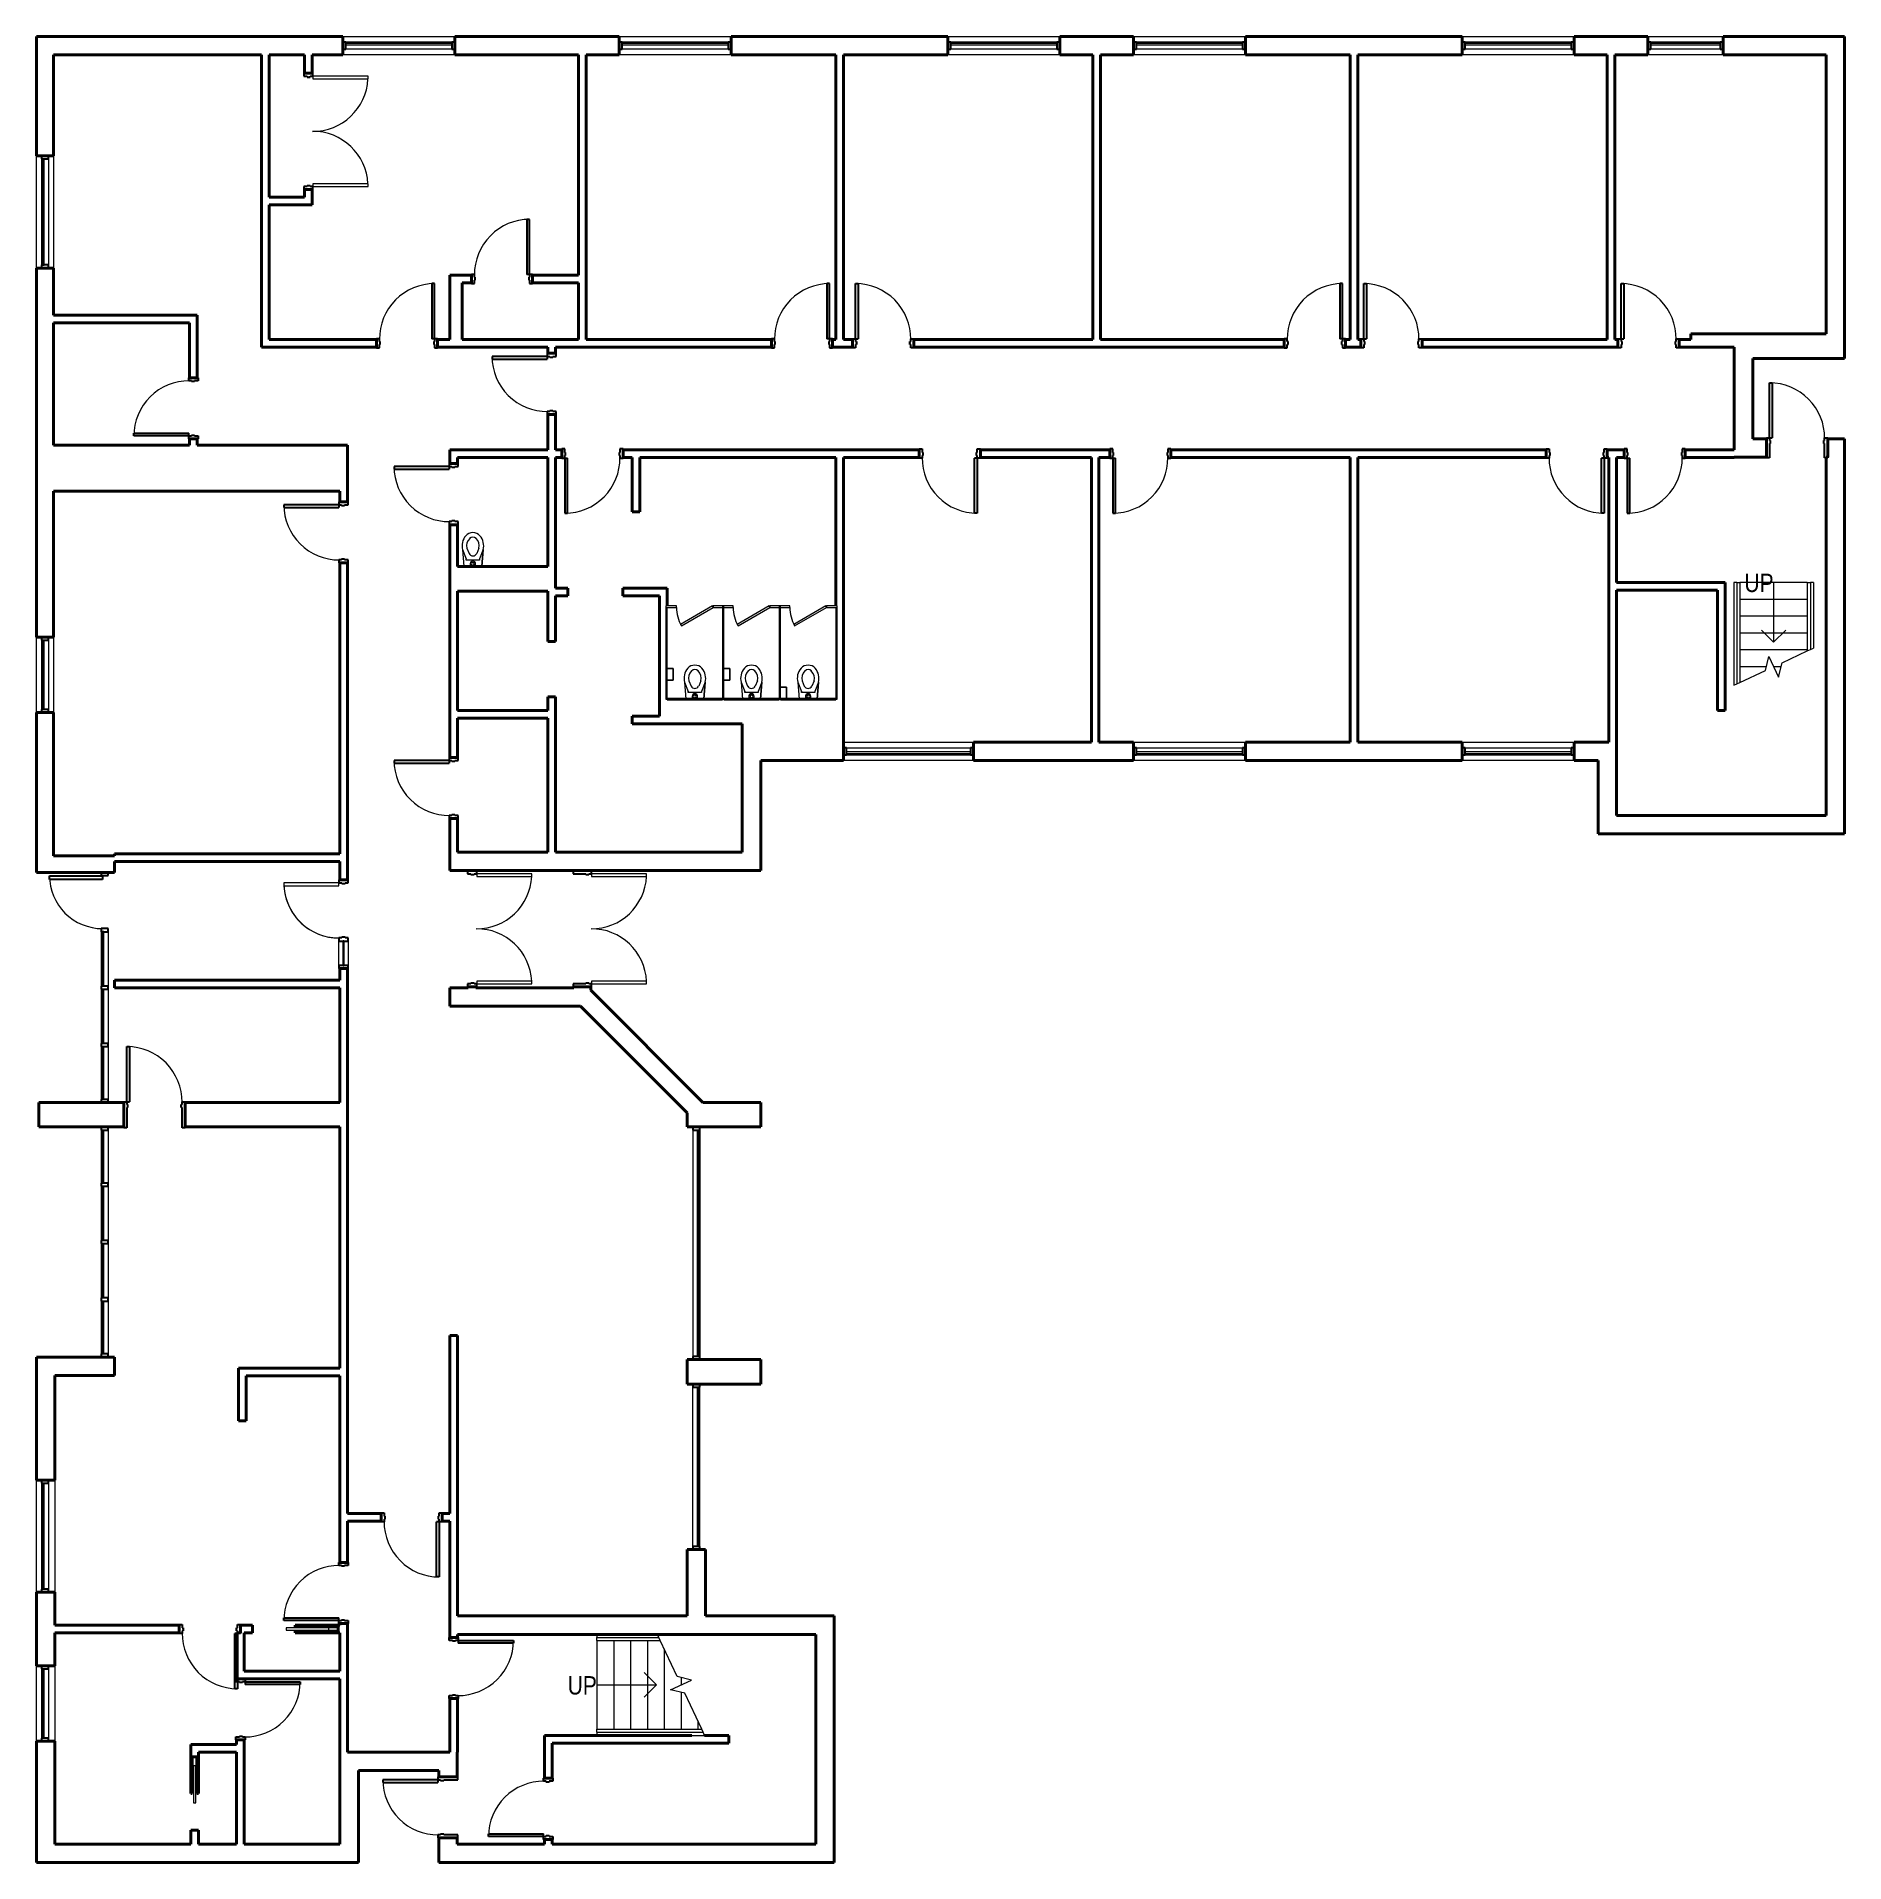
# Model space of a CAD drawing. Header units: inches. Extents: x -1006 to 175, y -1064 to 129.
import ezdxf

# ---------------------------------------------------------------- set-up
doc = ezdxf.new("R2010")
doc.units = ezdxf.units.IN
doc.header["$MEASUREMENT"] = 0
for name, color, linetype, lineweight in [('A-DOOR', 31, 'Continuous', 15), ('A-DOOR-FRAM', 31, 'Continuous', 25), ('A-FLOR-HRAL', 11, 'Continuous', 9), ('A-GLAZ-CURT', 52, 'Continuous', 9), ('A-GLAZ-CWMG', 51, 'Continuous', 9), ('A-WALL', 113, 'Continuous', 15), ('I-WALL', 2, 'Continuous', 15), ('P-SANR-FIXT', 6, 'Continuous', 9), ('Q-SPCQ', 91, 'Continuous', 9), ('S-STRS', 31, 'Continuous', 9), ('S-STRS-ANNO', 31, 'Continuous', 9), ('S-STRS-IDEN', 31, 'Continuous', 9), ('S-STRS-MBND', 31, 'Continuous', 9)]:
    doc.layers.add(name, color=color, linetype=linetype, lineweight=lineweight)
doc.styles.add('Arial Narrow', font='ARIALN.TTF', dxfattribs={"height": 12})

msp = doc.modelspace()

# ---------------------------------------------------------------- texts
at = {"layer": 'S-STRS-IDEN', "char_height": 12, "width": 22.925, "attachment_point": 1, "line_spacing_factor": 0.974696, "style": 'Arial Narrow'}
for insert in [(109.7, -222), (-659, -942.3)]:
    msp.add_mtext('UP', dxfattribs=dict(at, insert=insert))

# ---------------------------------------------------------------- blocks, each defined once
blk = doc.blocks.new('System Panel - zGlazed-5180696-LEVEL 1 - Map Export')
at = {"layer": 'A-GLAZ-CURT', "lineweight": 15}
for p, q in [((22.625, 1.5), (-22.625, 1.5)), ((-22.625, 1.5), (-22.625, 0.5)), ((-22.625, 0.5), (22.625, 0.5)), ((22.625, 0.5), (22.625, 1.5))]:
    blk.add_line(p, q, dxfattribs=at)
blk = doc.blocks.new('Rectangular Mullion - 4 1_2_ x 2_ Rectangular_CE_-5139368-LEVEL 1 - Map Export')
at = {"layer": 'A-GLAZ-CWMG'}
for p, q in [((-1002.7, -937.5), (-1002.7, -982.8)), ((-998.2, -937.5), (-998.2, -982.8))]:
    blk.add_line(p, q, dxfattribs=at)
blk = doc.blocks.new('Rectangular Mullion - 4 1_2_ x 2_ Rectangular_CE_-5180646-LEVEL 1 - Map Export')
at = {"layer": 'A-GLAZ-CWMG', "lineweight": 25}
for p, q in [((-2, 2.25), (0, 2.25)), ((-2, -2.25), (-2, 2.25)), ((0, 2.25), (0, -2.25)), ((0, -2.25), (-2, -2.25))]:
    blk.add_line(p, q, dxfattribs=at)
blk = doc.blocks.new('Rectangular Mullion - 4 1_2_ x 2_ Rectangular_CE_-5180647-LEVEL 1 - Map Export')
at = {"layer": 'A-GLAZ-CWMG', "lineweight": 25}
for p, q in [((0, 2.25), (-2, 2.25)), ((-2, 2.25), (-2, -2.25)), ((0, -2.25), (0, 2.25)), ((-2, -2.25), (0, -2.25))]:
    blk.add_line(p, q, dxfattribs=at)
blk = doc.blocks.new('System Panel - zGlazed-5180645-LEVEL 1 - Map Export')
at = {"layer": 'A-GLAZ-CURT', "lineweight": 15}
for p, q in [((34.625, 1.5), (-34.625, 1.5)), ((-34.625, 1.5), (-34.625, 0.5)), ((-34.625, 0.5), (34.625, 0.5)), ((34.625, 0.5), (34.625, 1.5))]:
    blk.add_line(p, q, dxfattribs=at)
blk = doc.blocks.new('Rectangular Mullion - 4 1_2_ x 2_ Rectangular_CE_-5139571-LEVEL 1 - Map Export')
at = {"layer": 'A-GLAZ-CWMG'}
for p, q in [((-1002.7, -816.3), (-1002.7, -885.5)), ((-998.2, -816.3), (-998.2, -885.5))]:
    blk.add_line(p, q, dxfattribs=at)
blk = doc.blocks.new('System Panel - zGlazed-5161923-LEVEL 1 - Map Export')
at = {"layer": 'A-GLAZ-CURT', "lineweight": 15}
for p, q in [((17.28125, 1.5), (-17.28125, 1.5)), ((-17.28125, 1.5), (-17.28125, 0.5)), ((-17.28125, 0.5), (17.28125, 0.5)), ((17.28125, 0.5), (17.28125, 1.5))]:
    blk.add_line(p, q, dxfattribs=at)
blk = doc.blocks.new('Rectangular Mullion - 4 1_2_ x 2_ Rectangular_CE_-5141691-LEVEL 1 - Map Export')
at = {"layer": 'A-GLAZ-CWMG'}
for p, q in [((-963.7, -697.2), (-963.7, -731.8)), ((-959.2, -697.2), (-959.2, -731.8))]:
    blk.add_line(p, q, dxfattribs=at)
blk = doc.blocks.new('Rectangular Mullion - 4 1_2_ x 2_ Rectangular_CE_-5161924-LEVEL 1 - Map Export')
at = {"layer": 'A-GLAZ-CWMG', "lineweight": 25}
for p, q in [((-2, 2.25), (0, 2.25)), ((-2, -2.25), (-2, 2.25)), ((0, 2.25), (0, -2.25)), ((0, -2.25), (-2, -2.25))]:
    blk.add_line(p, q, dxfattribs=at)
blk = doc.blocks.new('Rectangular Mullion - 4 1_2_ x 2_ Rectangular_CE_-5161925-LEVEL 1 - Map Export')
at = {"layer": 'A-GLAZ-CWMG', "lineweight": 25}
for p, q in [((0, 2.25), (-2, 2.25)), ((-2, 2.25), (-2, -2.25)), ((0, -2.25), (0, 2.25)), ((-2, -2.25), (0, -2.25))]:
    blk.add_line(p, q, dxfattribs=at)
blk = doc.blocks.new('Rectangular Mullion - 4 1_2_ x 2_ Rectangular_CE_-5161926-LEVEL 1 - Map Export')
at = {"layer": 'A-GLAZ-CWMG', "lineweight": 25}
for p, q in [((-2, 2.25), (0, 2.25)), ((-2, -2.25), (-2, 2.25)), ((0, 2.25), (0, -2.25)), ((0, -2.25), (-2, -2.25))]:
    blk.add_line(p, q, dxfattribs=at)
blk = doc.blocks.new('Rectangular Mullion - 4 1_2_ x 2_ Rectangular_CE_-5161922-LEVEL 1 - Map Export')
at = {"layer": 'A-GLAZ-CWMG', "lineweight": 25}
for p, q in [((-1, 2.25), (1, 2.25)), ((-1, -2.25), (-1, 2.25)), ((1, 2.25), (1, -2.25)), ((1, -2.25), (-1, -2.25))]:
    blk.add_line(p, q, dxfattribs=at)
blk = doc.blocks.new('System Panel - zGlazed-5161927-LEVEL 1 - Map Export')
at = {"layer": 'A-GLAZ-CURT', "lineweight": 15}
for p, q in [((17.78125, 1.5), (-17.78125, 1.5)), ((-17.78125, 1.5), (-17.78125, 0.5)), ((-17.78125, 0.5), (17.78125, 0.5)), ((17.78125, 0.5), (17.78125, 1.5))]:
    blk.add_line(p, q, dxfattribs=at)
blk = doc.blocks.new('Rectangular Mullion - 4 1_2_ x 2_ Rectangular_CE_-5141693-LEVEL 1 - Map Export')
at = {"layer": 'A-GLAZ-CWMG'}
for p, q in [((-963.7, -622.1), (-963.7, -657.7)), ((-959.2, -622.1), (-959.2, -657.7))]:
    blk.add_line(p, q, dxfattribs=at)
blk = doc.blocks.new('CW-Single_CE_ - Medium Style-5161928-LEVEL 1 - Map Export')
at = {"layer": 'A-DOOR', "lineweight": 25}
for p, q in [((-17.28125, -1.5), (-14.78125, -1.5)), ((-17.28125, -36.0625), (-17.28125, -1.5)), ((-14.78125, -1.5), (-14.78125, -36.0625)), ((-14.78125, -36.0625), (-17.28125, -36.0625))]:
    blk.add_line(p, q, dxfattribs=at)
at = {"layer": 'A-DOOR', "lineweight": 9}
blk.add_arc((-17.28125, -1.5), 34.5625, 270, 0, dxfattribs=at)
blk = doc.blocks.new('System Panel - zGlazed-5209450-LEVEL 1 - Map Export')
at = {"layer": 'A-GLAZ-CURT', "lineweight": 15}
for p, q in [((40.5, 1.5), (-40.5, 1.5)), ((-40.5, 1.5), (-40.5, 0.5)), ((-40.5, 0.5), (40.5, 0.5)), ((40.5, 0.5), (40.5, 1.5))]:
    blk.add_line(p, q, dxfattribs=at)
blk = doc.blocks.new('Rectangular Mullion - 4 1_2_ x 2_ Rectangular_CE_-5209449-LEVEL 1 - Map Export')
at = {"layer": 'A-GLAZ-CWMG'}
for p, q in [((-476.9, -335.8), (-395.9, -335.8)), ((-476.9, -340.3), (-395.9, -340.3))]:
    blk.add_line(p, q, dxfattribs=at)
blk = doc.blocks.new('Door-Single_CE_ - HM Door-2_ HM Frame-5129110-LEVEL 1 - Map Export')
at = {"layer": 'A-DOOR'}
for p, q in [((16.25, -39), (16.25, -3)), ((16.25, -3), (18, -3)), ((18, -3), (18, -39)), ((18, -39), (16.25, -39))]:
    blk.add_line(p, q, dxfattribs=at)
at = {"layer": 'A-DOOR', "lineweight": 25}
for p, q in [((16.25, -39), (16.25, -3)), ((18, -3), (16.25, -3)), ((18, -3), (18, -39)), ((18, -39), (16.25, -39))]:
    blk.add_line(p, q, dxfattribs=at)
at = {"layer": 'A-DOOR', "lineweight": 9}
blk.add_arc((18, -3), 36, 179.5, 270, dxfattribs=at)
blk.add_arc((18, -3), 36, 179.5, 270, dxfattribs=at)
blk.add_arc((18, -3), 36, 179.5, 270, dxfattribs=at)
blk.add_arc((18, -3), 36, 179.5, 270, dxfattribs=at)
at = {"layer": 'A-DOOR-FRAM'}
for p, q in [((-20, 3), (-18, 3)), ((-20, -3), (-20, 3)), ((-18, 3), (-18, 0.75)), ((-18, 0.75), (-17.5, 0.75)), ((-17.5, 0.75), (-17.5, -1.25)), ((17.5, 0.75), (18, 0.75)), ((17.5, -1.25), (17.5, 0.75)), ((18, 3), (20, 3)), ((18, 0.75), (18, 3)), ((20, 3), (20, -3)), ((-18, -3), (-20, -3)), ((-18, -1.25), (-18, -3)), ((-17.5, -1.25), (-18, -1.25)), ((18, -1.25), (17.5, -1.25)), ((18, -3), (18, -1.25)), ((20, -3), (18, -3))]:
    blk.add_line(p, q, dxfattribs=at)
blk = doc.blocks.new('Railing - Railing-5158389-LEVEL 1 - Map Export')
at = {"layer": 'A-FLOR-HRAL'}
for p, q in [((-639.9, -977), (-571.4, -977)), ((-639.9, -979), (-639.9, -977)), ((-570.5, -979), (-571.4, -977)), ((-639.9, -979), (-570.5, -979))]:
    blk.add_line(p, q, dxfattribs=at)
blk = doc.blocks.new('Railing - Railing-5158393-LEVEL 1 - Map Export')
at = {"layer": 'A-FLOR-HRAL'}
for p, q in [((-639.9, -917), (-599.4, -917)), ((-639.9, -919), (-639.9, -917)), ((-598.5, -919), (-599.4, -917)), ((-639.9, -919), (-598.5, -919))]:
    blk.add_line(p, q, dxfattribs=at)
blk = doc.blocks.new('Door-Single_CE_ - HM Door-2_ HM Frame-5158506-LEVEL 1 - Map Export')
at = {"layer": 'A-DOOR'}
for p, q in [((18, 42.5), (16.25, 42.5)), ((16.25, 42.5), (16.25, 6.5)), ((18, 6.5), (18, 42.5)), ((16.25, 6.5), (18, 6.5))]:
    blk.add_line(p, q, dxfattribs=at)
at = {"layer": 'A-DOOR', "lineweight": 25}
for p, q in [((18, 42.5), (16.25, 42.5)), ((16.25, 42.5), (16.25, 6.5)), ((18, 6.5), (18, 42.5)), ((18, 6.5), (16.25, 6.5))]:
    blk.add_line(p, q, dxfattribs=at)
at = {"layer": 'A-DOOR', "lineweight": 9}
blk.add_arc((18, 6.5), 36, 90, 180.5, dxfattribs=at)
blk.add_arc((18, 6.5), 36, 90, 180.5, dxfattribs=at)
blk.add_arc((18, 6.5), 36, 90, 180.5, dxfattribs=at)
blk.add_arc((18, 6.5), 36, 90, 180.5, dxfattribs=at)
at = {"layer": 'A-DOOR-FRAM'}
for p, q in [((-18, 6.5), (-20, 6.5)), ((-20, 6.5), (-20, -6.5)), ((-18, 4.75), (-18, 6.5)), ((-17.5, 4.75), (-18, 4.75)), ((-18, -6.5), (-18, 2.75)), ((-18, 2.75), (-17.5, 2.75)), ((-17.5, 2.75), (-17.5, 4.75)), ((18, 4.75), (17.5, 4.75)), ((17.5, 4.75), (17.5, 2.75)), ((17.5, 2.75), (18, 2.75)), ((20, 6.5), (18, 6.5)), ((18, 6.5), (18, 4.75)), ((18, 2.75), (18, -6.5)), ((20, -6.5), (20, 6.5)), ((-20, -6.5), (-18, -6.5)), ((18, -6.5), (20, -6.5))]:
    blk.add_line(p, q, dxfattribs=at)
blk = doc.blocks.new('Door-Single_CE_ - HM Door-2_ HM Frame-V1-LEVEL 1 - Map Export')
at = {"layer": 'A-DOOR'}
for p, q in [((16.25, -39), (16.25, -3)), ((16.25, -3), (17.5, -3)), ((18, -34.5), (18, -39)), ((18, -39), (16.25, -39))]:
    blk.add_line(p, q, dxfattribs=at)
at = {"layer": 'A-DOOR', "lineweight": 25}
for p, q in [((16.25, -39), (16.25, -3)), ((18, -3), (16.25, -3)), ((18, -3), (18, -39)), ((18, -39), (16.25, -39))]:
    blk.add_line(p, q, dxfattribs=at)
at = {"layer": 'A-DOOR', "lineweight": 9}
blk.add_arc((18, -3), 36, 179.5, 270, dxfattribs=at)
blk.add_arc((18, -3), 36, 179.5, 270, dxfattribs=at)
blk.add_arc((18, -3), 36, 179.5, 270, dxfattribs=at)
blk.add_arc((18, -3), 36, 179.5, 270, dxfattribs=at)
at = {"layer": 'A-DOOR-FRAM'}
for p, q in [((-20, 3), (-18, 3)), ((-20, -3), (-20, 3)), ((-18, 3), (-18, 0.75)), ((-18, 0.75), (-17.5, 0.75)), ((-17.5, 0.75), (-17.5, -1.25)), ((17.5, 0.75), (18, 0.75)), ((17.5, -1.25), (17.5, 0.75)), ((18, 3), (20, 3)), ((18, 0.75), (18, 3)), ((20, 3), (20, -3)), ((-18, -3), (-20, -3)), ((-18, -1.25), (-18, -3)), ((-17.5, -1.25), (-18, -1.25)), ((18, -1.25), (17.5, -1.25)), ((18, -3), (18, -1.25)), ((20, -3), (18, -3))]:
    blk.add_line(p, q, dxfattribs=at)
blk = doc.blocks.new('Door-Single_CE_ - HM Door-2_ HM Frame-5129600-LEVEL 1 - Map Export')
at = {"layer": 'A-DOOR'}
for p, q in [((18, 39), (16.25, 39)), ((16.25, 39), (16.25, 3)), ((18, 3), (18, 39)), ((16.25, 3), (18, 3))]:
    blk.add_line(p, q, dxfattribs=at)
at = {"layer": 'A-DOOR', "lineweight": 25}
for p, q in [((18, 39), (16.25, 39)), ((16.25, 39), (16.25, 3)), ((18, 3), (18, 39)), ((18, 3), (16.25, 3))]:
    blk.add_line(p, q, dxfattribs=at)
at = {"layer": 'A-DOOR', "lineweight": 9}
blk.add_arc((18, 3), 36, 90, 180.5, dxfattribs=at)
blk.add_arc((18, 3), 36, 90, 180.5, dxfattribs=at)
blk.add_arc((18, 3), 36, 90, 180.5, dxfattribs=at)
blk.add_arc((18, 3), 36, 90, 180.5, dxfattribs=at)
at = {"layer": 'A-DOOR-FRAM'}
for p, q in [((-18, 3), (-20, 3)), ((-20, 3), (-20, -3)), ((-18, 1.25), (-18, 3)), ((-17.5, 1.25), (-18, 1.25)), ((-17.5, -0.75), (-17.5, 1.25)), ((18, 1.25), (17.5, 1.25)), ((17.5, 1.25), (17.5, -0.75)), ((20, 3), (18, 3)), ((18, 3), (18, 1.25)), ((20, -3), (20, 3)), ((-20, -3), (-18, -3)), ((-18, -3), (-18, -0.75)), ((-18, -0.75), (-17.5, -0.75)), ((17.5, -0.75), (18, -0.75)), ((18, -0.75), (18, -3)), ((18, -3), (20, -3))]:
    blk.add_line(p, q, dxfattribs=at)
blk = doc.blocks.new('Door-Single_CE_ - HM Door-2_ HM Frame-5161138-LEVEL 1 - Map Export')
at = {"layer": 'A-DOOR'}
for p, q in [((16.25, -42.5), (16.25, -6.5)), ((16.25, -6.5), (18, -6.5)), ((18, -6.5), (18, -42.5)), ((18, -42.5), (16.25, -42.5))]:
    blk.add_line(p, q, dxfattribs=at)
at = {"layer": 'A-DOOR', "lineweight": 25}
for p, q in [((16.25, -42.5), (16.25, -6.5)), ((18, -6.5), (16.25, -6.5)), ((18, -6.5), (18, -42.5)), ((18, -42.5), (16.25, -42.5))]:
    blk.add_line(p, q, dxfattribs=at)
at = {"layer": 'A-DOOR', "lineweight": 9}
blk.add_arc((18, -6.5), 36, 179.5, 270, dxfattribs=at)
blk.add_arc((18, -6.5), 36, 179.5, 270, dxfattribs=at)
blk.add_arc((18, -6.5), 36, 179.5, 270, dxfattribs=at)
blk.add_arc((18, -6.5), 36, 179.5, 270, dxfattribs=at)
at = {"layer": 'A-DOOR-FRAM'}
for p, q in [((-20, 6.5), (-18, 6.5)), ((-20, -6.5), (-20, 6.5)), ((-18, 6.5), (-18, -2.75)), ((18, 6.5), (20, 6.5)), ((18, -2.75), (18, 6.5)), ((20, 6.5), (20, -6.5)), ((-18, -6.5), (-20, -6.5)), ((-18, -2.75), (-17.5, -2.75)), ((-18, -4.75), (-18, -6.5)), ((-17.5, -4.75), (-18, -4.75)), ((-17.5, -2.75), (-17.5, -4.75)), ((17.5, -2.75), (18, -2.75)), ((17.5, -4.75), (17.5, -2.75)), ((18, -4.75), (17.5, -4.75)), ((18, -6.5), (18, -4.75)), ((20, -6.5), (18, -6.5))]:
    blk.add_line(p, q, dxfattribs=at)
blk = doc.blocks.new('Railing - Railing-5183288-LEVEL 1 - Map Export')
at = {"layer": 'A-FLOR-HRAL'}
for p, q in [((104.8, -227.8), (106.8, -227.8)), ((104.8, -227.8), (104.8, -294)), ((106.8, -227.8), (106.8, -293)), ((104.8, -294), (106.8, -293))]:
    blk.add_line(p, q, dxfattribs=at)
blk = doc.blocks.new('Railing - Railing-5183292-LEVEL 1 - Map Export')
at = {"layer": 'A-FLOR-HRAL'}
for p, q in [((150.8, -227.8), (152.8, -227.8)), ((150.8, -227.8), (150.8, -272.5)), ((152.8, -227.8), (152.8, -271.6)), ((150.8, -272.5), (152.8, -271.6))]:
    blk.add_line(p, q, dxfattribs=at)
blk = doc.blocks.new('Toilet_Stall_Std_CE_ - Adj-5183610-LEVEL 1 - Map Export')
at = {"layer": 'Q-SPCQ'}
for p, q in [((-12, 81), (-19, 81)), ((-19, 81), (-19, 80)), ((-19, 80), (-19, 20)), ((-19, 80), (-12, 80)), ((-18, 20), (-18, 80)), ((-12, 80), (-12, 81)), ((11.5, 80.9), (-9.3, 68.9)), ((-8.8, 68), (12, 80)), ((12, 80), (11.5, 80.9)), ((12, 81), (12, 80)), ((19, 81), (12, 81)), ((12, 80), (19, 80)), ((18, 80), (18, 20)), ((19, 80), (19, 81)), ((19, 20), (19, 80)), ((-9.3, 68.9), (-8.8, 68)), ((-19, 20), (-18, 20)), ((18, 20), (19, 20))]:
    blk.add_line(p, q, dxfattribs=at)
blk.add_arc((12, 80), 24, 180, 210, dxfattribs=at)
blk = doc.blocks.new('RR Access_Toilet Napkin Disposal_CE_ - SND-1-888218-LEVEL 1 - Map Export')
at = {"layer": 'Q-SPCQ'}
for p, q in [((-3.75, 3.8125), (-3.75, 0)), ((-3.75, 0), (-3.75, 3.8125)), ((-3.75, 0), (3.75, 0)), ((-3.75, 0), (3.75, 0)), ((3.75, 0), (-3.75, 0)), ((3.75, 0), (3.75, 3.8125)), ((3.75, 0), (3.75, 3.8125)), ((3.75, 3.8125), (3.75, 0))]:
    blk.add_line(p, q, dxfattribs=at)
blk = doc.blocks.new('Toilet_Wall Hung_CE_ - STN-888222-LEVEL 1 - Map Export')
at = {"layer": 'P-SANR-FIXT', "color": 8}
for p, q in [((-5.8, 0), (-6.7, -11.1)), ((-6.7, -11.1), (-5.8, 0)), ((-6.7, -11.1), (-4.3, -5.1)), ((-4.3, -4.3), (4.3, -4.3)), ((-4.3, -5.1), (-4.3, -4.3)), ((-3.9, -12), (-2.5, -8.5)), ((3.9, -12), (2.5, -8.5)), ((4.3, -4.3), (4.3, -5.1)), ((6.7, -11.1), (4.3, -5.1)), ((6.7, -11.1), (5.8, 0)), ((6.7, -11.1), (5.8, 0))]:
    blk.add_line(p, q, dxfattribs=at)
for centre, radius, start, end in [((2.6, -13.7), 9.68, 164.0703, 221.9297), ((0, -9.9), 2.85, 29.2965, 150.7035), ((0, -1.8), 1.77, 0, 180), ((0, -1.8), 1.75, 90, 238.6546), ((0, -1.8), 1.77, 180, 0), ((0, -1.8), 0.97, 90, 270), ((0, -1.8), 1.75, 242.3257, 267.223), ((0, -1.8), 1.75, 300.6426, 90), ((0, -1.8), 0.97, 270, 90), ((0, -1.8), 1.75, 272.6686, 297.9922), ((-2.6, -13.7), 9.68, 318.0703, 15.9297), ((0, -16), 6.23, 221.9297, 318.0703), ((2.6, -13.7), 6.68, 165.3091, 225.452), ((0, -16.3), 3.01, 225.452, 315.452), ((-2.6, -13.7), 6.68, 314.548, 14.6909)]:
    blk.add_arc(centre, radius, start, end, dxfattribs=at)
blk = doc.blocks.new('Toilet_Stall_Std_CE_ - Adj-5183939-LEVEL 1 - Map Export')
at = {"layer": 'Q-SPCQ'}
for p, q in [((-12, 69), (-19, 69)), ((-19, 69), (-19, 68)), ((-19, 68), (-19, 8)), ((-19, 68), (-12, 68)), ((-18, 8), (-18, 68)), ((-12, 68), (-12, 69)), ((11.5, 68.9), (-9.3, 56.9)), ((-8.8, 56), (12, 68)), ((12, 68), (11.5, 68.9)), ((12, 69), (12, 68)), ((19, 69), (12, 69)), ((12, 68), (19, 68)), ((18, 68), (18, 8)), ((19, 68), (19, 69)), ((19, 8), (19, 68)), ((-9.3, 56.9), (-8.8, 56)), ((-19, 8), (-18, 8)), ((18, 8), (19, 8))]:
    blk.add_line(p, q, dxfattribs=at)
blk.add_arc((12, 68), 24, 180, 210, dxfattribs=at)
blk = doc.blocks.new('System Panel - zGlazed-5191263-LEVEL 1 - Map Export')
at = {"layer": 'A-GLAZ-CURT', "lineweight": 15}
for p, q in [((52, 1.5), (-52, 1.5)), ((-52, 1.5), (-52, 0.5)), ((-52, 0.5), (52, 0.5)), ((52, 0.5), (52, 1.5))]:
    blk.add_line(p, q, dxfattribs=at)
blk = doc.blocks.new('Rectangular Mullion - 4 1_2_ x 2_ Rectangular_CE_-5187473-LEVEL 1 - Map Export')
at = {"layer": 'A-GLAZ-CWMG'}
for p, q in [((-577.2, -857.5), (-577.2, -753.5)), ((-572.7, -857.5), (-572.7, -753.5))]:
    blk.add_line(p, q, dxfattribs=at)
blk = doc.blocks.new('System Panel - zGlazed-5191264-LEVEL 1 - Map Export')
at = {"layer": 'A-GLAZ-CURT', "lineweight": 15}
for p, q in [((74, -0.5), (-74, -0.5)), ((-74, -0.5), (-74, -1.5)), ((-74, -1.5), (74, -1.5)), ((74, -1.5), (74, -0.5))]:
    blk.add_line(p, q, dxfattribs=at)
blk = doc.blocks.new('Rectangular Mullion - 4 1_2_ x 2_ Rectangular_CE_-5187640-LEVEL 1 - Map Export')
at = {"layer": 'A-GLAZ-CWMG'}
for p, q in [((-577.2, -585.5), (-577.2, -733.5)), ((-572.7, -585.5), (-572.7, -733.5))]:
    blk.add_line(p, q, dxfattribs=at)
blk = doc.blocks.new('Rectangular Mullion - 4 1_2_ x 2_ Rectangular_CE_-5191265-LEVEL 1 - Map Export')
at = {"layer": 'A-GLAZ-CWMG', "lineweight": 25}
for p, q in [((-2, 2.25), (0, 2.25)), ((-2, -2.25), (-2, 2.25)), ((0, 2.25), (0, -2.25)), ((0, -2.25), (-2, -2.25))]:
    blk.add_line(p, q, dxfattribs=at)
blk = doc.blocks.new('Rectangular Mullion - 4 1_2_ x 2_ Rectangular_CE_-5191266-LEVEL 1 - Map Export')
at = {"layer": 'A-GLAZ-CWMG', "lineweight": 25}
for p, q in [((0, 2.25), (-2, 2.25)), ((-2, 2.25), (-2, -2.25)), ((0, -2.25), (0, 2.25)), ((-2, -2.25), (0, -2.25))]:
    blk.add_line(p, q, dxfattribs=at)
blk = doc.blocks.new('Door-Pocket-Single - Single Pocket Door-5201118-LEVEL 1 - Map Export')
at = {"layer": 'A-DOOR'}
for p, q in [((-8, 0.75), (-36, 0.75)), ((-36, 0.75), (-36, -0.75)), ((-8, -0.75), (-8, 0.75)), ((-36, -0.75), (-8, -0.75))]:
    blk.add_line(p, q, dxfattribs=at)
blk = doc.blocks.new('Door-Pocket-Single - Single Pocket Door-5201297-LEVEL 1 - Map Export')
at = {"layer": 'A-DOOR'}
for p, q in [((-6, 0.75), (-30, 0.75)), ((-30, 0.75), (-30, -0.75)), ((-6, -0.75), (-6, 0.75)), ((-30, -0.75), (-6, -0.75))]:
    blk.add_line(p, q, dxfattribs=at)
blk = doc.blocks.new('Door-Single_CE_ - HM Door-2_ HM Frame-5201860-LEVEL 1 - Map Export')
at = {"layer": 'A-DOOR'}
for p, q in [((16.25, -44.5), (16.25, -8.5)), ((16.25, -8.5), (18, -8.5)), ((18, -8.5), (18, -44.5)), ((18, -44.5), (16.25, -44.5))]:
    blk.add_line(p, q, dxfattribs=at)
at = {"layer": 'A-DOOR', "lineweight": 25}
for p, q in [((16.25, -44.5), (16.25, -8.5)), ((18, -8.5), (16.25, -8.5)), ((18, -8.5), (18, -44.5)), ((18, -44.5), (16.25, -44.5))]:
    blk.add_line(p, q, dxfattribs=at)
at = {"layer": 'A-DOOR', "lineweight": 9}
blk.add_arc((18, -8.5), 36, 179.5, 270, dxfattribs=at)
blk.add_arc((18, -8.5), 36, 179.5, 270, dxfattribs=at)
blk.add_arc((18, -8.5), 36, 179.5, 270, dxfattribs=at)
blk.add_arc((18, -8.5), 36, 179.5, 270, dxfattribs=at)
at = {"layer": 'A-DOOR-FRAM'}
for p, q in [((-20, 8.5), (-18, 8.5)), ((-20, -8.5), (-20, 8.5)), ((-18, 8.5), (-18, -4.75)), ((18, 8.5), (20, 8.5)), ((18, -4.75), (18, 8.5)), ((20, 8.5), (20, -8.5)), ((-18, -8.5), (-20, -8.5)), ((-18, -4.75), (-17.5, -4.75)), ((-18, -6.75), (-18, -8.5)), ((-17.5, -6.75), (-18, -6.75)), ((-17.5, -4.75), (-17.5, -6.75)), ((17.5, -4.75), (18, -4.75)), ((17.5, -6.75), (17.5, -4.75)), ((18, -6.75), (17.5, -6.75)), ((18, -8.5), (18, -6.75)), ((20, -8.5), (18, -8.5))]:
    blk.add_line(p, q, dxfattribs=at)
blk = doc.blocks.new('Door-Single-Sidelite_CE_ - WD Door-2_ HM Frame-Sidelite-5201984-LEVEL 1 - Map Export')
at = {"layer": 'A-DOOR'}
for p, q in [((18, 39), (16, 39)), ((16, 39), (16, 3)), ((18, 3), (18, 39)), ((16, 3), (18, 3))]:
    blk.add_line(p, q, dxfattribs=at)
at = {"layer": 'A-DOOR', "lineweight": 25}
for p, q in [((-20, 0.125), (-36, 0.125)), ((-36, 0.125), (-36, -0.125)), ((-20, -0.125), (-20, 0.125)), ((-36, -0.125), (-20, -0.125))]:
    blk.add_line(p, q, dxfattribs=at)
at = {"layer": 'A-DOOR', "lineweight": 9}
for start, end in [(93.196373, 180.5), (90, 179.5)]:
    blk.add_arc((18, 3), 36, start, end, dxfattribs=at)
at = {"layer": 'A-DOOR-FRAM'}
for p, q in [((-36, 3), (-38, 3)), ((-38, 3), (-38, -3)), ((-36, -3), (-36, 3)), ((-18, 3), (-20, 3)), ((-20, 3), (-20, -3)), ((-18, 1), (-18, 3)), ((-17.5, 1), (-18, 1)), ((-17.5, -1), (-17.5, 1)), ((18, 1), (17.5, 1)), ((17.5, 1), (17.5, -1)), ((20, 3), (18, 3)), ((18, 3), (18, 1)), ((20, -3), (20, 3)), ((-38, -3), (-36, -3)), ((-20, -3), (-18, -3)), ((-18, -3), (-18, -1)), ((-18, -1), (-17.5, -1)), ((17.5, -1), (18, -1)), ((18, -1), (18, -3)), ((18, -3), (20, -3))]:
    blk.add_line(p, q, dxfattribs=at)
at = {"layer": 'A-DOOR-FRAM', "lineweight": 9}
for p, q in [((-36, 3), (-20, 3)), ((-20, -3), (-36, -3))]:
    blk.add_line(p, q, dxfattribs=at)
blk = doc.blocks.new('Door-Double_CE_ - HM Door-2_ HM Frame-4190290-LEVEL 1 - Map Export')
at = {"layer": 'A-DOOR'}
for p, q in [((-34.25, 39), (-36, 39)), ((-36, 39), (-36, 3)), ((-34.25, 3), (-34.25, 39)), ((36, 39), (34.25, 39)), ((34.25, 39), (34.25, 3)), ((36, 3), (36, 39)), ((-36, 3), (-34.25, 3)), ((34.25, 3), (36, 3))]:
    blk.add_line(p, q, dxfattribs=at)
at = {"layer": 'A-DOOR', "lineweight": 9}
for centre, start, end in [((-36, 3), 359.5, 87.20317), ((36, 3), 92.78611, 180.5)]:
    blk.add_arc(centre, 36, start, end, dxfattribs=at)
at = {"layer": 'A-DOOR-FRAM'}
for p, q in [((-36, 3), (-38, 3)), ((-38, 3), (-38, -3)), ((-36, 1.25), (-36, 3)), ((-35.5, 1.25), (-36, 1.25)), ((-35.5, -0.75), (-35.5, 1.25)), ((36, 1.25), (35.5, 1.25)), ((35.5, 1.25), (35.5, -0.75)), ((38, 3), (36, 3)), ((36, 3), (36, 1.25)), ((38, -3), (38, 3)), ((-38, -3), (-36, -3)), ((-36, -3), (-36, -0.75)), ((-36, -0.75), (-35.5, -0.75)), ((35.5, -0.75), (36, -0.75)), ((36, -0.75), (36, -3)), ((36, -3), (38, -3))]:
    blk.add_line(p, q, dxfattribs=at)
blk = doc.blocks.new('Door-Double_CE_ - HM Door-2_ HM Frame-5204549-LEVEL 1 - Map Export')
at = {"layer": 'A-DOOR'}
for p, q in [((-34.25, 42), (-36, 42)), ((-36, 42), (-36, 6)), ((-34.25, 6), (-34.25, 42)), ((36, 42), (34.25, 42)), ((34.25, 42), (34.25, 6)), ((36, 6), (36, 42)), ((-36, 6), (-34.25, 6)), ((34.25, 6), (36, 6))]:
    blk.add_line(p, q, dxfattribs=at)
at = {"layer": 'A-DOOR', "lineweight": 9}
for centre, start, end in [((-36, 6), 359.5, 87.20317), ((36, 6), 92.78611, 180.5)]:
    blk.add_arc(centre, 36, start, end, dxfattribs=at)
at = {"layer": 'A-DOOR-FRAM'}
for p, q in [((-36, 6), (-38, 6)), ((-38, 6), (-38, -6)), ((-36, 4.25), (-36, 6)), ((-35.5, 4.25), (-36, 4.25)), ((-36, -6), (-36, 2.25)), ((-36, 2.25), (-35.5, 2.25)), ((-35.5, 2.25), (-35.5, 4.25)), ((36, 4.25), (35.5, 4.25)), ((35.5, 4.25), (35.5, 2.25)), ((35.5, 2.25), (36, 2.25)), ((38, 6), (36, 6)), ((36, 6), (36, 4.25)), ((36, 2.25), (36, -6)), ((38, -6), (38, 6)), ((-38, -6), (-36, -6)), ((36, -6), (38, -6))]:
    blk.add_line(p, q, dxfattribs=at)

# ---------------------------------------------------------------- linework, layer by layer
at = {"layer": 'A-WALL', "lineweight": 40}
for p, q in [((-1005.9, 129), (-1005.9, 51)), ((-805.9, 129), (-1005.9, 129)), ((-805.9, 117), (-805.9, 129)), ((-625.4, 129), (-732.7, 129)), ((-732.7, 129), (-732.7, 117)), ((-625.4, 117), (-625.4, 129)), ((-410.7, 129), (-552.2, 129)), ((-552.2, 129), (-552.2, 117)), ((-410.7, 117), (-410.7, 129)), ((-289.4, 129), (-337.4, 129)), ((-337.4, 129), (-337.4, 117)), ((-289.4, 117), (-289.4, 129)), ((-74.7, 129), (-216.2, 129)), ((-216.2, 129), (-216.2, 117)), ((-74.7, 117), (-74.7, 129)), ((46.6, 129), (-1.4, 129)), ((-1.4, 129), (-1.4, 117)), ((46.6, 117), (46.6, 129)), ((175.1, 129), (95.8, 129)), ((95.8, 129), (95.8, 117)), ((175.1, -81.3), (175.1, 129)), ((-994.9, 51), (-994.9, 117)), ((-994.9, 117), (-858.9, 117)), ((-853.9, 117), (-830.9, 117)), ((-825.9, 117), (-805.9, 117)), ((-732.7, 117), (-651.9, 117)), ((-646.9, 117), (-625.4, 117)), ((-552.2, 117), (-483.9, 117)), ((-478.9, 117), (-410.7, 117)), ((-337.4, 117), (-315.9, 117)), ((-310.9, 117), (-289.4, 117)), ((-216.2, 117), (-147.9, 117)), ((-142.9, 117), (-74.7, 117)), ((-1.4, 117), (20.1, 117)), ((25.1, 117), (46.6, 117)), ((95.8, 117), (163.1, 117)), ((163.1, 117), (163.1, -65.3)), ((-1005.9, 51), (-994.9, 51)), ((-1005.9, -22.3), (-1005.9, -263.5)), ((-994.9, -22.3), (-1005.9, -22.3)), ((-994.9, -53), (-994.9, -22.3)), ((-727.9, -27), (-735.9, -27)), ((-735.9, -27), (-735.9, -69)), ((-727.9, -69), (-727.9, -32)), ((-994.9, -138), (-994.9, -58)), ((163.1, -65.3), (74.6, -65.3)), ((74.6, -65.3), (74.6, -69)), ((74.6, -74), (103.1, -74)), ((103.1, -74), (103.1, -141)), ((115.1, -133.8), (115.1, -81.3)), ((115.1, -81.3), (175.1, -81.3)), ((124.1, -133.8), (115.1, -133.8)), ((124.1, -145.8), (124.1, -133.8)), ((175.1, -133.8), (164.1, -133.8)), ((164.1, -133.8), (164.1, -145.8)), ((175.1, -392), (175.1, -133.8)), ((103.1, -145.8), (124.1, -145.8)), ((164.1, -145.8), (163.1, -145.8)), ((163.1, -145.8), (163.1, -380)), ((-994.9, -263.5), (-994.9, -168)), ((-671.9, -217.4), (-730.9, -217.4)), ((-730.9, -233.4), (-671.9, -233.4)), ((-1005.9, -263.5), (-994.9, -263.5)), ((-557.9, -304), (-593.9, -304)), ((-520.9, -304), (-556.9, -304)), ((-483.9, -304), (-519.9, -304)), ((-1005.9, -312.8), (-1005.9, -417.3)), ((-994.9, -312.8), (-1005.9, -312.8)), ((-994.9, -406.3), (-994.9, -312.8)), ((-593.9, -320), (-544.9, -320)), ((-544.9, -320), (-544.9, -404)), ((-478.9, -344), (-478.9, -332)), ((-316.9, -332), (-393.9, -332)), ((-393.9, -332), (-393.9, -344)), ((-289.4, -332), (-311.9, -332)), ((-289.4, -344), (-289.4, -332)), ((-147.9, -332), (-216.2, -332)), ((-216.2, -332), (-216.2, -344)), ((-74.7, -332), (-142.9, -332)), ((-74.7, -344), (-74.7, -332)), ((21.1, -332), (-1.4, -332)), ((-1.4, -332), (-1.4, -344)), ((26.1, -380), (26.1, -332)), ((-532.9, -416), (-532.9, -344)), ((-532.9, -344), (-478.9, -344)), ((-393.9, -344), (-289.4, -344)), ((-216.2, -344), (-74.7, -344)), ((-1.4, -344), (14.1, -344)), ((14.1, -344), (14.1, -392)), ((163.1, -380), (26.1, -380)), ((14.1, -392), (175.1, -392)), ((-735.9, -404), (-735.9, -416)), ((-671.9, -404), (-730.9, -404)), ((-544.9, -404), (-666.9, -404)), ((-1005.9, -417.3), (-954.9, -417.3)), ((-954.9, -406.3), (-994.9, -406.3)), ((-954.9, -417.3), (-954.9, -410)), ((-735.9, -416), (-532.9, -416)), ((-723.9, -492.5), (-735.9, -492.5)), ((-735.9, -492.5), (-735.9, -504.5)), ((-654.9, -492.5), (-718.9, -492.5)), ((-643.9, -492), (-654.9, -492)), ((-654.9, -492), (-654.9, -492.5)), ((-643.9, -494.2), (-643.9, -492)), ((-570.6, -567.5), (-643.9, -494.2)), ((-735.9, -504.5), (-650.6, -504.5)), ((-650.6, -504.5), (-580.9, -574.2)), ((-948.9, -567.5), (-1004.4, -567.5)), ((-1004.4, -567.5), (-1004.4, -583.5)), ((-948.9, -583.5), (-948.9, -567.5)), ((-807.9, -567.5), (-908.9, -567.5)), ((-908.9, -567.5), (-908.9, -583.5)), ((-532.9, -567.5), (-570.6, -567.5)), ((-532.9, -583.5), (-532.9, -567.5)), ((-1004.4, -583.5), (-948.9, -583.5)), ((-908.9, -583.5), (-807.9, -583.5)), ((-580.9, -574.2), (-580.9, -583.5)), ((-580.9, -583.5), (-532.9, -583.5)), ((-954.9, -733.8), (-1005.9, -733.8)), ((-1005.9, -733.8), (-1005.9, -814.3)), ((-954.9, -745.8), (-954.9, -733.8)), ((-580.9, -735.5), (-580.9, -751.5)), ((-532.9, -735.5), (-580.9, -735.5)), ((-532.9, -751.5), (-532.9, -735.5)), ((-993.9, -745.8), (-954.9, -745.8)), ((-993.9, -814.3), (-993.9, -745.8)), ((-580.9, -751.5), (-532.9, -751.5)), ((-1005.9, -814.3), (-993.9, -814.3)), ((-568.9, -859.5), (-580.9, -859.5)), ((-580.9, -859.5), (-580.9, -903)), ((-568.9, -903), (-568.9, -859.5)), ((-1005.9, -887.5), (-1005.9, -935.5)), ((-993.9, -887.5), (-1005.9, -887.5)), ((-993.9, -909), (-993.9, -887.5)), ((-580.9, -903), (-730.9, -903)), ((-484.9, -903), (-568.9, -903)), ((-484.9, -1064), (-484.9, -903)), ((-993.9, -935.5), (-993.9, -914)), ((-730.9, -915), (-496.9, -915)), ((-496.9, -915), (-496.9, -1052)), ((-1005.9, -935.5), (-993.9, -935.5)), ((-1005.9, -984.8), (-1005.9, -1064)), ((-993.9, -984.8), (-1005.9, -984.8)), ((-993.9, -1052), (-993.9, -984.8)), ((-807.7, -992), (-807.7, -1052)), ((-735.9, -992), (-802.9, -992)), ((-731.2, -1008), (-731.2, -992)), ((-795.7, -1064), (-795.7, -1004)), ((-795.7, -1004), (-743.2, -1004)), ((-743.2, -1004), (-743.2, -1008)), ((-743.2, -1008), (-731.2, -1008)), ((-743.2, -1048), (-743.2, -1064)), ((-731.2, -1048), (-743.2, -1048)), ((-731.2, -1052), (-731.2, -1048)), ((-905.2, -1052), (-993.9, -1052)), ((-875.2, -1052), (-900.2, -1052)), ((-807.7, -1052), (-870.2, -1052)), ((-674.2, -1052), (-731.2, -1052)), ((-496.9, -1052), (-669.2, -1052)), ((-1005.9, -1064), (-795.7, -1064)), ((-743.2, -1064), (-484.9, -1064))]:
    msp.add_line(p, q, dxfattribs=at)
at = {"layer": 'A-WALL'}
for p, q in [((-805.9, 129), (-732.7, 129)), ((-625.4, 129), (-552.2, 129)), ((-410.7, 129), (-337.4, 129)), ((-289.4, 129), (-216.2, 129)), ((-74.7, 129), (-1.4, 129)), ((46.6, 129), (95.8, 129)), ((-732.7, 117), (-805.9, 117)), ((-552.2, 117), (-625.4, 117)), ((-337.4, 117), (-410.7, 117)), ((-216.2, 117), (-289.4, 117)), ((-1.4, 117), (-74.7, 117)), ((95.8, 117), (46.6, 117)), ((-1005.9, -22.3), (-1005.9, 51)), ((-994.9, 51), (-994.9, -22.3)), ((-1005.9, -312.8), (-1005.9, -263.5)), ((-994.9, -263.5), (-994.9, -312.8)), ((-478.9, -332), (-393.9, -332)), ((-289.4, -332), (-216.2, -332)), ((-74.7, -332), (-1.4, -332)), ((-393.9, -344), (-478.9, -344)), ((-216.2, -344), (-289.4, -344)), ((-1.4, -344), (-74.7, -344)), ((-1005.9, -887.5), (-1005.9, -814.3)), ((-993.9, -814.3), (-993.9, -887.5)), ((-1005.9, -984.8), (-1005.9, -935.5)), ((-993.9, -935.5), (-993.9, -984.8))]:
    msp.add_line(p, q, dxfattribs=at)
at = {"layer": 'I-WALL', "lineweight": 40}
for p, q in [((-858.9, 117), (-858.9, -74)), ((-853.9, 24), (-853.9, 117)), ((-830.9, 117), (-830.9, 105)), ((-825.9, 105), (-825.9, 117)), ((-651.9, 117), (-651.9, -27)), ((-646.9, -69), (-646.9, 117)), ((-483.9, 117), (-483.9, -69)), ((-478.9, -69), (-478.9, 117)), ((-315.9, 117), (-315.9, -69)), ((-310.9, -69), (-310.9, 117)), ((-147.9, 117), (-147.9, -69)), ((-142.9, -69), (-142.9, 117)), ((20.1, 117), (20.1, -69)), ((25.1, -69), (25.1, 117)), ((-830.9, 105), (-825.9, 105)), ((-830.9, 24), (-853.9, 24)), ((-825.9, 29), (-830.9, 29)), ((-830.9, 29), (-830.9, 24)), ((-825.9, 19), (-825.9, 29)), ((-853.9, -69), (-853.9, 19)), ((-853.9, 19), (-825.9, 19)), ((-721.9, -27), (-727.9, -27)), ((-727.9, -32), (-721.9, -32)), ((-721.9, -32), (-721.9, -27)), ((-651.9, -27), (-681.9, -27)), ((-681.9, -27), (-681.9, -32)), ((-681.9, -32), (-651.9, -32)), ((-651.9, -32), (-651.9, -69)), ((-900.9, -53), (-994.9, -53)), ((-994.9, -58), (-905.9, -58)), ((-905.9, -58), (-905.9, -94)), ((-900.9, -94), (-900.9, -53)), ((-783.9, -69), (-853.9, -69)), ((-783.9, -74), (-783.9, -69)), ((-735.9, -69), (-743.9, -69)), ((-743.9, -69), (-743.9, -74)), ((-651.9, -69), (-727.9, -69)), ((-525.9, -69), (-646.9, -69)), ((-525.9, -74), (-525.9, -69)), ((-483.9, -69), (-485.9, -69)), ((-485.9, -69), (-485.9, -74)), ((-472.9, -69), (-478.9, -69)), ((-472.9, -74), (-472.9, -69)), ((-315.9, -69), (-432.9, -69)), ((-432.9, -69), (-432.9, -74)), ((-190.9, -69), (-310.9, -69)), ((-190.9, -74), (-190.9, -69)), ((-147.9, -69), (-150.9, -69)), ((-150.9, -69), (-150.9, -74)), ((-140.9, -69), (-142.9, -69)), ((-140.9, -74), (-140.9, -69)), ((20.1, -69), (-100.9, -69)), ((-100.9, -69), (-100.9, -74)), ((27.1, -69), (25.1, -69)), ((27.1, -74), (27.1, -69)), ((74.6, -69), (67.1, -69)), ((67.1, -69), (67.1, -74)), ((-858.9, -74), (-783.9, -74)), ((-743.9, -74), (-671.9, -74)), ((-671.9, -74), (-671.9, -78)), ((-671.9, -78), (-666.9, -78)), ((-666.9, -78), (-666.9, -74)), ((-666.9, -74), (-525.9, -74)), ((-485.9, -74), (-472.9, -74)), ((-432.9, -74), (-190.9, -74)), ((-150.9, -74), (-140.9, -74)), ((-100.9, -74), (27.1, -74)), ((67.1, -74), (74.6, -74)), ((-905.9, -94), (-900.9, -94)), ((-666.9, -118), (-671.9, -118)), ((-671.9, -118), (-671.9, -141)), ((-666.9, -141), (-666.9, -118)), ((-905.9, -138), (-994.9, -138)), ((-900.9, -134), (-905.9, -134)), ((-905.9, -134), (-905.9, -138)), ((-900.9, -138), (-900.9, -134)), ((-802.9, -138), (-900.9, -138)), ((-802.9, -175), (-802.9, -138)), ((-735.9, -141), (-735.9, -150)), ((-671.9, -141), (-735.9, -141)), ((-662.8, -141), (-666.9, -141)), ((-662.8, -146), (-662.8, -141)), ((-429.4, -141), (-622.8, -141)), ((-622.8, -141), (-622.8, -146)), ((-429.4, -146), (-429.4, -141)), ((-304.9, -141), (-389.4, -141)), ((-389.4, -141), (-389.4, -146)), ((-304.9, -146), (-304.9, -141)), ((-19.9, -141), (-264.9, -141)), ((-264.9, -141), (-264.9, -146)), ((-19.9, -146), (-19.9, -141)), ((31.1, -141), (20.1, -141)), ((20.1, -141), (20.1, -146)), ((31.1, -146), (31.1, -141)), ((103.1, -141), (71.1, -141)), ((71.1, -141), (71.1, -146)), ((-735.9, -150), (-730.9, -150)), ((-730.9, -150), (-730.9, -146)), ((-730.9, -146), (-671.9, -146)), ((-671.9, -146), (-671.9, -217.4)), ((-666.9, -231.4), (-666.9, -146)), ((-666.9, -146), (-662.8, -146)), ((-622.8, -146), (-616.8, -146)), ((-616.8, -146), (-616.8, -181.5)), ((-611.8, -146), (-483.9, -146)), ((-611.8, -181.5), (-611.8, -146)), ((-483.9, -146), (-483.9, -243)), ((-478.9, -146), (-429.4, -146)), ((-478.9, -332), (-478.9, -146)), ((-389.4, -146), (-316.9, -146)), ((-316.9, -146), (-316.9, -332)), ((-311.9, -146), (-304.9, -146)), ((-311.9, -332), (-311.9, -146)), ((-264.9, -146), (-147.9, -146)), ((-147.9, -146), (-147.9, -332)), ((-142.9, -146), (-19.9, -146)), ((-142.9, -332), (-142.9, -146)), ((20.1, -146), (21.1, -146)), ((21.1, -146), (21.1, -332)), ((26.1, -146), (31.1, -146)), ((26.1, -227.8), (26.1, -146)), ((71.1, -146), (103.1, -146)), ((103.1, -146), (103.1, -145.8)), ((-994.9, -168), (-807.9, -168)), ((-807.9, -168), (-807.9, -175)), ((-807.9, -175), (-802.9, -175)), ((-730.9, -190), (-735.9, -190)), ((-735.9, -190), (-735.9, -342)), ((-730.9, -217.4), (-730.9, -190)), ((-616.8, -181.5), (-611.8, -181.5)), ((-802.9, -215), (-807.9, -215)), ((-807.9, -215), (-807.9, -405)), ((-802.9, -422), (-802.9, -215)), ((-730.9, -311.4), (-730.9, -233.4)), ((-671.9, -233.4), (-671.9, -266.4)), ((-658.9, -231.4), (-666.9, -231.4)), ((-666.9, -266.4), (-666.9, -236.4)), ((-666.9, -236.4), (-658.9, -236.4)), ((-658.9, -236.4), (-658.9, -231.4)), ((-593.9, -231.4), (-622.9, -231.4)), ((-622.9, -231.4), (-622.9, -236.4)), ((-622.9, -236.4), (-598.9, -236.4)), ((-598.9, -236.4), (-598.9, -315)), ((-593.9, -243), (-593.9, -231.4)), ((97.1, -227.8), (26.1, -227.8)), ((26.1, -332), (26.1, -232.8)), ((26.1, -232.8), (92.1, -232.8)), ((92.1, -232.8), (92.1, -311.4)), ((97.1, -311.4), (97.1, -227.8)), ((-671.9, -266.4), (-666.9, -266.4)), ((-666.9, -302.4), (-671.9, -302.4)), ((-671.9, -302.4), (-671.9, -311.4)), ((-666.9, -404), (-666.9, -302.4)), ((-671.9, -311.4), (-730.9, -311.4)), ((-730.9, -316.4), (-671.9, -316.4)), ((-730.9, -342), (-730.9, -316.4)), ((-671.9, -316.4), (-671.9, -404)), ((-598.9, -315), (-616.8, -315)), ((-616.8, -315), (-616.8, -320)), ((-616.8, -320), (-593.9, -320)), ((92.1, -311.4), (97.1, -311.4)), ((-735.9, -342), (-730.9, -342)), ((-730.9, -382), (-735.9, -382)), ((-735.9, -382), (-735.9, -404)), ((-730.9, -404), (-730.9, -382)), ((-807.9, -405), (-954.9, -405)), ((-954.9, -405), (-954.9, -406.3)), ((-954.9, -410), (-807.9, -410)), ((-807.9, -410), (-807.9, -422)), ((-807.9, -422), (-802.9, -422)), ((-807.9, -487.5), (-954.9, -487.5)), ((-954.9, -487.5), (-954.9, -492.5)), ((-802.9, -480), (-807.9, -480)), ((-807.9, -480), (-807.9, -487.5)), ((-802.9, -836), (-802.9, -480)), ((-954.9, -492.5), (-807.9, -492.5)), ((-807.9, -492.5), (-807.9, -567.5)), ((-718.9, -492), (-723.9, -492)), ((-723.9, -492), (-723.9, -492.5)), ((-718.9, -492.5), (-718.9, -492)), ((-807.9, -583.5), (-807.9, -741)), ((-730.9, -719.8), (-735.9, -719.8)), ((-735.9, -719.8), (-735.9, -836)), ((-730.9, -903), (-730.9, -719.8)), ((-807.9, -741), (-873.9, -741)), ((-873.9, -741), (-873.9, -775.5)), ((-868.9, -746), (-807.9, -746)), ((-868.9, -775.5), (-868.9, -746)), ((-807.9, -746), (-807.9, -868)), ((-873.9, -775.5), (-868.9, -775.5)), ((-780.9, -836), (-802.9, -836)), ((-802.9, -868), (-802.9, -841)), ((-802.9, -841), (-780.9, -841)), ((-780.9, -841), (-780.9, -836)), ((-735.9, -836), (-740.9, -836)), ((-740.9, -836), (-740.9, -841)), ((-740.9, -841), (-735.9, -841)), ((-735.9, -841), (-735.9, -917)), ((-807.9, -868), (-802.9, -868)), ((-912.7, -909), (-993.9, -909)), ((-993.9, -914), (-912.7, -914)), ((-912.7, -914), (-912.7, -909)), ((-875.2, -914), (-875.2, -944)), ((-872.7, -914), (-875.2, -914)), ((-872.7, -909), (-872.7, -914)), ((-864.9, -909), (-872.7, -909)), ((-870.2, -939), (-870.2, -914)), ((-870.2, -914), (-864.9, -914)), ((-864.9, -914), (-864.9, -909)), ((-807.9, -909), (-836.9, -909)), ((-836.9, -909), (-836.9, -910)), ((-836.9, -910), (-808.9, -910)), ((-808.9, -913), (-836.9, -913)), ((-836.9, -913), (-836.9, -914)), ((-836.9, -914), (-807.9, -914)), ((-808.9, -910), (-808.9, -913)), ((-802.9, -908), (-807.9, -908)), ((-807.9, -908), (-807.9, -909)), ((-807.9, -914), (-807.9, -939)), ((-802.9, -992), (-802.9, -908)), ((-735.9, -917), (-730.9, -917)), ((-730.9, -917), (-730.9, -915)), ((-807.9, -939), (-870.2, -939)), ((-875.2, -944), (-807.9, -944)), ((-807.9, -944), (-807.9, -992)), ((-730.9, -957), (-735.9, -957)), ((-735.9, -957), (-735.9, -992)), ((-730.9, -992), (-730.9, -957)), ((-875.2, -987), (-905.2, -987)), ((-905.2, -987), (-905.2, -1019)), ((-875.2, -984), (-875.2, -987)), ((-870.2, -984), (-875.2, -984)), ((-870.2, -1052), (-870.2, -984)), ((-674.2, -981), (-674.2, -1009)), ((-577.8, -981), (-674.2, -981)), ((-669.2, -1009), (-669.2, -986)), ((-669.2, -986), (-553.7, -986)), ((-553.7, -981), (-569.5, -981)), ((-553.7, -986), (-553.7, -981)), ((-904.2, -1019), (-904.2, -995)), ((-904.2, -995), (-901.2, -995)), ((-901.2, -995), (-901.2, -1019)), ((-900.2, -992), (-875.2, -992)), ((-900.2, -1019), (-900.2, -992)), ((-875.2, -992), (-875.2, -1052)), ((-807.9, -992), (-807.7, -992)), ((-731.2, -992), (-730.9, -992)), ((-674.2, -1009), (-669.2, -1009)), ((-905.2, -1019), (-904.2, -1019)), ((-901.2, -1019), (-900.2, -1019)), ((-905.2, -1043), (-905.2, -1052)), ((-900.2, -1043), (-905.2, -1043)), ((-900.2, -1052), (-900.2, -1043)), ((-669.2, -1049), (-674.2, -1049)), ((-674.2, -1049), (-674.2, -1052)), ((-669.2, -1052), (-669.2, -1049))]:
    msp.add_line(p, q, dxfattribs=at)
at = {"layer": 'S-STRS'}
for p, q in [((104.8, -227.8), (102.8, -227.8)), ((102.8, -227.8), (102.8, -294.9)), ((150.8, -227.8), (106.8, -227.8)), ((154.8, -227.8), (152.8, -227.8)), ((154.8, -227.8), (154.8, -270.7)), ((150.8, -238.8), (106.8, -238.8)), ((150.8, -249.8), (106.8, -249.8)), ((150.8, -260.8), (106.8, -260.8)), ((150.8, -271.8), (106.8, -271.8)), ((124, -282.8), (106.8, -282.8)), ((133.6, -282.8), (128.8, -282.8)), ((-639.9, -915), (-639.9, -917)), ((-639.9, -919), (-639.9, -977)), ((-628.9, -919), (-628.9, -977)), ((-617.9, -919), (-617.9, -977)), ((-606.9, -919), (-606.9, -977)), ((-595.9, -924.5), (-595.9, -977)), ((-584.9, -943.2), (-584.9, -948)), ((-584.9, -952.9), (-584.9, -977)), ((-573.9, -971.6), (-573.9, -977)), ((-639.9, -979), (-639.9, -981)), ((-577.8, -981), (-569.5, -981))]:
    msp.add_line(p, q, dxfattribs=at)
at = {"layer": 'S-STRS-ANNO'}
for p, q in [((128.8, -227.8), (128.8, -238.8)), ((128.8, -238.8), (128.8, -249.8)), ((128.8, -249.8), (128.8, -260.8)), ((128.8, -266.8), (120.8, -258.8)), ((128.8, -266.8), (136.8, -258.8)), ((128.8, -260.8), (128.8, -266.8)), ((-600.9, -948), (-608.9, -940)), ((-639.9, -948), (-628.9, -948)), ((-628.9, -948), (-617.9, -948)), ((-617.9, -948), (-606.9, -948)), ((-600.9, -948), (-608.9, -956)), ((-606.9, -948), (-600.9, -948))]:
    msp.add_line(p, q, dxfattribs=at)
at = {"layer": 'S-STRS-MBND'}
for p, q in [((134.3, -280.3), (150.8, -272.5)), ((152.8, -271.6), (154.8, -270.7)), ((106.8, -293), (123.4, -285.3)), ((123.4, -285.3), (125.7, -276)), ((125.7, -276), (132, -289.6)), ((132, -289.6), (134.3, -280.3)), ((102.8, -294.9), (104.8, -294)), ((-599.4, -917), (-600.3, -915)), ((-587.5, -942.6), (-598.5, -919)), ((-591.7, -951.2), (-578.1, -944.9)), ((-582.4, -953.5), (-591.7, -951.2)), ((-578.1, -944.9), (-587.5, -942.6)), ((-571.4, -977), (-582.4, -953.5)), ((-569.5, -981), (-570.5, -979))]:
    msp.add_line(p, q, dxfattribs=at)

# ---------------------------------------------------------------- block references
at = {"layer": 'A-DOOR'}
for name, p, rotation in [('Door-Double_CE_ - HM Door-2_ HM Frame-4190290-LEVEL 1 - Map Export', (-828.4, 67), 269.9999999999997), ('Door-Double_CE_ - HM Door-2_ HM Frame-4190290-LEVEL 1 - Map Export', (-721.4, -454), 269.9999999999997), ('Door-Double_CE_ - HM Door-2_ HM Frame-5204549-LEVEL 1 - Map Export', (-649.4, -454), 269.9999999999998), ('Door-Pocket-Single - Single Pocket Door-5201118-LEVEL 1 - Map Export', (-850.9, -911.5), 180), ('Door-Pocket-Single - Single Pocket Door-5201297-LEVEL 1 - Map Export', (-902.7, -1031), 269.9999999999998)]:
    msp.add_blockref(name, p, dxfattribs=dict(at, rotation=rotation))
at = {"layer": 'A-DOOR', "lineweight": 9}
for name, p in [('Door-Single_CE_ - HM Door-2_ HM Frame-5129600-LEVEL 1 - Map Export', (-701.9, -29.5)), ('Door-Single_CE_ - HM Door-2_ HM Frame-5129600-LEVEL 1 - Map Export', (-763.9, -71.5)), ('Door-Single_CE_ - HM Door-2_ HM Frame-5129600-LEVEL 1 - Map Export', (-505.9, -71.5)), ('Door-Single_CE_ - HM Door-2_ HM Frame-5129600-LEVEL 1 - Map Export', (-170.9, -71.5)), ('Door-Single_CE_ - HM Door-2_ HM Frame-5129110-LEVEL 1 - Map Export', (-409.4, -143.5)), ('Door-Single_CE_ - HM Door-2_ HM Frame-5129110-LEVEL 1 - Map Export', (0.1, -143.5)), ('Door-Single_CE_ - HM Door-2_ HM Frame-5129110-LEVEL 1 - Map Export', (-760.9, -838.5)), ('Door-Single_CE_ - HM Door-2_ HM Frame-V1-LEVEL 1 - Map Export', (-892.7, -911.5))]:
    msp.add_blockref(name, p, dxfattribs=at)
for name, p, rotation in [('Door-Single_CE_ - HM Door-2_ HM Frame-5129110-LEVEL 1 - Map Export', (-452.9, -71.5), 180), ('Door-Single_CE_ - HM Door-2_ HM Frame-5129110-LEVEL 1 - Map Export', (-120.9, -71.5), 180), ('Door-Single_CE_ - HM Door-2_ HM Frame-5129110-LEVEL 1 - Map Export', (47.1, -71.5), 180), ('Door-Single_CE_ - HM Door-2_ HM Frame-5129600-LEVEL 1 - Map Export', (-669.4, -98), 89.99999999999972), ('Door-Single_CE_ - HM Door-2_ HM Frame-5129110-LEVEL 1 - Map Export', (-903.4, -114), 269.9999999999997), ('Door-Single_CE_ - HM Door-2_ HM Frame-5161138-LEVEL 1 - Map Export', (144.1, -139.8), 180), ('Door-Single_CE_ - HM Door-2_ HM Frame-5129600-LEVEL 1 - Map Export', (-642.8, -143.5), 180), ('Door-Single_CE_ - HM Door-2_ HM Frame-5129600-LEVEL 1 - Map Export', (-284.9, -143.5), 180), ('Door-Single_CE_ - HM Door-2_ HM Frame-5129600-LEVEL 1 - Map Export', (51.1, -143.5), 180), ('Door-Single_CE_ - HM Door-2_ HM Frame-5129600-LEVEL 1 - Map Export', (-733.4, -170), 89.99999999999991), ('Door-Single_CE_ - HM Door-2_ HM Frame-5129600-LEVEL 1 - Map Export', (-805.4, -195), 89.99999999999991), ('Door-Single_CE_ - HM Door-2_ HM Frame-5129600-LEVEL 1 - Map Export', (-733.4, -362), 89.99999999999991), ('Door-Single-Sidelite_CE_ - WD Door-2_ HM Frame-Sidelite-5201984-LEVEL 1 - Map Export', (-805.4, -442), 89.99999999999991), ('Door-Single_CE_ - HM Door-2_ HM Frame-5201860-LEVEL 1 - Map Export', (-928.9, -575.5), 180), ('Door-Single_CE_ - HM Door-2_ HM Frame-5129110-LEVEL 1 - Map Export', (-805.4, -888), 269.9999999999999), ('Door-Single_CE_ - HM Door-2_ HM Frame-5129110-LEVEL 1 - Map Export', (-733.4, -937), 89.99999999999972), ('Door-Single_CE_ - HM Door-2_ HM Frame-5129110-LEVEL 1 - Map Export', (-872.7, -964), 89.99999999999972), ('Door-Single_CE_ - HM Door-2_ HM Frame-5158506-LEVEL 1 - Map Export', (-737.2, -1028), 89.99999999999991), ('Door-Single_CE_ - HM Door-2_ HM Frame-5129110-LEVEL 1 - Map Export', (-671.7, -1029), 269.9999999999997)]:
    msp.add_blockref(name, p, dxfattribs=dict(at, rotation=rotation))
at = {"layer": 'A-DOOR', "lineweight": 25, "rotation": 270.0000000000008}
msp.add_blockref('CW-Single_CE_ - Medium Style-5161928-LEVEL 1 - Map Export', (-961.4, -436.6), dxfattribs=at)
at = {"layer": 'A-FLOR-HRAL'}
for name in ['Railing - Railing-5183288-LEVEL 1 - Map Export', 'Railing - Railing-5183292-LEVEL 1 - Map Export', 'Railing - Railing-5158393-LEVEL 1 - Map Export', 'Railing - Railing-5158389-LEVEL 1 - Map Export']:
    msp.add_blockref(name, (0, 0), dxfattribs=at)
at = {"layer": 'A-GLAZ-CURT'}
for name, p in [('System Panel - zGlazed-5180645-LEVEL 1 - Map Export', (-769.3, 123)), ('System Panel - zGlazed-5180645-LEVEL 1 - Map Export', (-588.8, 123)), ('System Panel - zGlazed-5180645-LEVEL 1 - Map Export', (-374.1, 123)), ('System Panel - zGlazed-5180645-LEVEL 1 - Map Export', (-252.8, 123)), ('System Panel - zGlazed-5180645-LEVEL 1 - Map Export', (-38.1, 123)), ('System Panel - zGlazed-5180696-LEVEL 1 - Map Export', (71.2, 123))]:
    msp.add_blockref(name, p, dxfattribs=at)
for name, p, rotation in [('System Panel - zGlazed-5180645-LEVEL 1 - Map Export', (-1000.4, 14.3), 89.99999999999973), ('System Panel - zGlazed-5180696-LEVEL 1 - Map Export', (-1000.4, -288.2), 89.99999999999973), ('System Panel - zGlazed-5209450-LEVEL 1 - Map Export', (-436.4, -338), 180), ('System Panel - zGlazed-5180645-LEVEL 1 - Map Export', (-252.8, -338), 180), ('System Panel - zGlazed-5180645-LEVEL 1 - Map Export', (-38.1, -338), 180), ('System Panel - zGlazed-5161927-LEVEL 1 - Map Export', (-961.4, -473.6), 90.00000000000081), ('System Panel - zGlazed-5161927-LEVEL 1 - Map Export', (-961.4, -511.2), 90.00000000000081), ('System Panel - zGlazed-5161923-LEVEL 1 - Map Export', (-961.4, -548.3), 90.00000000000081), ('System Panel - zGlazed-5161923-LEVEL 1 - Map Export', (-961.4, -602.8), 90.00000000000081), ('System Panel - zGlazed-5191264-LEVEL 1 - Map Export', (-574.9, -659.5), 89.99999999999991), ('System Panel - zGlazed-5161927-LEVEL 1 - Map Export', (-961.4, -639.9), 90.00000000000081), ('System Panel - zGlazed-5161927-LEVEL 1 - Map Export', (-961.4, -677.4), 90.00000000000081), ('System Panel - zGlazed-5161923-LEVEL 1 - Map Export', (-961.4, -714.5), 90.00000000000081), ('System Panel - zGlazed-5191263-LEVEL 1 - Map Export', (-574.9, -805.5), 269.9999999999999), ('System Panel - zGlazed-5180645-LEVEL 1 - Map Export', (-1000.4, -850.9), 89.99999999999991), ('System Panel - zGlazed-5180696-LEVEL 1 - Map Export', (-1000.4, -960.2), 89.99999999999991)]:
    msp.add_blockref(name, p, dxfattribs=dict(at, rotation=rotation))
at = {"layer": 'A-GLAZ-CWMG'}
for name, p, rotation in [('Rectangular Mullion - 4 1_2_ x 2_ Rectangular_CE_-5180647-LEVEL 1 - Map Export', (-805.9, 123), 180), ('Rectangular Mullion - 4 1_2_ x 2_ Rectangular_CE_-5139571-LEVEL 1 - Map Export', (81.6, -877.5), 269.9999999999999), ('Rectangular Mullion - 4 1_2_ x 2_ Rectangular_CE_-5180647-LEVEL 1 - Map Export', (-625.4, 123), 180), ('Rectangular Mullion - 4 1_2_ x 2_ Rectangular_CE_-5139571-LEVEL 1 - Map Export', (262.1, -877.5), 269.9999999999999), ('Rectangular Mullion - 4 1_2_ x 2_ Rectangular_CE_-5180647-LEVEL 1 - Map Export', (-410.7, 123), 180), ('Rectangular Mullion - 4 1_2_ x 2_ Rectangular_CE_-5139571-LEVEL 1 - Map Export', (476.9, -877.5), 269.9999999999999), ('Rectangular Mullion - 4 1_2_ x 2_ Rectangular_CE_-5180647-LEVEL 1 - Map Export', (-289.4, 123), 180), ('Rectangular Mullion - 4 1_2_ x 2_ Rectangular_CE_-5139571-LEVEL 1 - Map Export', (598.1, -877.5), 269.9999999999999), ('Rectangular Mullion - 4 1_2_ x 2_ Rectangular_CE_-5180647-LEVEL 1 - Map Export', (-74.7, 123), 180), ('Rectangular Mullion - 4 1_2_ x 2_ Rectangular_CE_-5139571-LEVEL 1 - Map Export', (812.9, -877.5), 269.9999999999999), ('Rectangular Mullion - 4 1_2_ x 2_ Rectangular_CE_-5180647-LEVEL 1 - Map Export', (46.6, 123), 180), ('Rectangular Mullion - 4 1_2_ x 2_ Rectangular_CE_-5139368-LEVEL 1 - Map Export', (1031.4, -877.5), 269.9999999999998), ('Rectangular Mullion - 4 1_2_ x 2_ Rectangular_CE_-5180647-LEVEL 1 - Map Export', (-1000.4, -22.3), 269.9999999999997), ('Rectangular Mullion - 4 1_2_ x 2_ Rectangular_CE_-5180647-LEVEL 1 - Map Export', (-1000.4, -312.8), 269.9999999999997), ('Rectangular Mullion - 4 1_2_ x 2_ Rectangular_CE_-5139571-LEVEL 1 - Map Export', (-1103.7, 662.4), 89.99999999999999), ('Rectangular Mullion - 4 1_2_ x 2_ Rectangular_CE_-5139571-LEVEL 1 - Map Export', (-889, 662.4), 89.99999999999999), ('Rectangular Mullion - 4 1_2_ x 2_ Rectangular_CE_-5161925-LEVEL 1 - Map Export', (-961.4, -567.5), 270.0000000000008), ('Rectangular Mullion - 4 1_2_ x 2_ Rectangular_CE_-5161925-LEVEL 1 - Map Export', (-961.4, -733.8), 270.0000000000008), ('Rectangular Mullion - 4 1_2_ x 2_ Rectangular_CE_-5191266-LEVEL 1 - Map Export', (-574.9, -735.5), 269.9999999999999), ('Rectangular Mullion - 4 1_2_ x 2_ Rectangular_CE_-5161925-LEVEL 1 - Map Export', (-574.9, -751.5), 89.99999999999991), ('Rectangular Mullion - 4 1_2_ x 2_ Rectangular_CE_-5180647-LEVEL 1 - Map Export', (-1000.4, -887.5), 269.9999999999999), ('Rectangular Mullion - 4 1_2_ x 2_ Rectangular_CE_-5180647-LEVEL 1 - Map Export', (-1000.4, -984.8), 269.9999999999999)]:
    msp.add_blockref(name, p, dxfattribs=dict(at, rotation=rotation))
at = {"layer": 'A-GLAZ-CWMG', "extrusion": (0, 0, -1)}
for name, p, rotation in [('Rectangular Mullion - 4 1_2_ x 2_ Rectangular_CE_-5180646-LEVEL 1 - Map Export', (732.7, 123), 180), ('Rectangular Mullion - 4 1_2_ x 2_ Rectangular_CE_-5180646-LEVEL 1 - Map Export', (552.2, 123), 180), ('Rectangular Mullion - 4 1_2_ x 2_ Rectangular_CE_-5180646-LEVEL 1 - Map Export', (337.4, 123), 180), ('Rectangular Mullion - 4 1_2_ x 2_ Rectangular_CE_-5180646-LEVEL 1 - Map Export', (216.2, 123), 180), ('Rectangular Mullion - 4 1_2_ x 2_ Rectangular_CE_-5180646-LEVEL 1 - Map Export', (1.4, 123), 180), ('Rectangular Mullion - 4 1_2_ x 2_ Rectangular_CE_-5180646-LEVEL 1 - Map Export', (-95.8, 123), 180), ('Rectangular Mullion - 4 1_2_ x 2_ Rectangular_CE_-5180646-LEVEL 1 - Map Export', (1000.4, 51), 90.00000000000028), ('Rectangular Mullion - 4 1_2_ x 2_ Rectangular_CE_-5180646-LEVEL 1 - Map Export', (1000.4, -263.5), 90.00000000000028), ('Rectangular Mullion - 4 1_2_ x 2_ Rectangular_CE_-5161926-LEVEL 1 - Map Export', (961.4, -417.3), 89.9999999999992), ('Rectangular Mullion - 4 1_2_ x 2_ Rectangular_CE_-5161922-LEVEL 1 - Map Export', (961.4, -454.9), 89.9999999999992), ('Rectangular Mullion - 4 1_2_ x 2_ Rectangular_CE_-5161922-LEVEL 1 - Map Export', (961.4, -492.4), 89.9999999999992), ('Rectangular Mullion - 4 1_2_ x 2_ Rectangular_CE_-5161922-LEVEL 1 - Map Export', (961.4, -530), 89.9999999999992), ('Rectangular Mullion - 4 1_2_ x 2_ Rectangular_CE_-5161924-LEVEL 1 - Map Export', (961.4, -583.5), 89.9999999999992), ('Rectangular Mullion - 4 1_2_ x 2_ Rectangular_CE_-5191265-LEVEL 1 - Map Export', (574.9, -583.5), 90.0000000000001), ('Rectangular Mullion - 4 1_2_ x 2_ Rectangular_CE_-5161922-LEVEL 1 - Map Export', (961.4, -621.1), 89.9999999999992), ('Rectangular Mullion - 4 1_2_ x 2_ Rectangular_CE_-5161922-LEVEL 1 - Map Export', (961.4, -658.7), 89.9999999999992), ('Rectangular Mullion - 4 1_2_ x 2_ Rectangular_CE_-5161922-LEVEL 1 - Map Export', (961.4, -696.2), 89.9999999999992), ('Rectangular Mullion - 4 1_2_ x 2_ Rectangular_CE_-5180646-LEVEL 1 - Map Export', (1000.4, -814.3), 90.0000000000001), ('Rectangular Mullion - 4 1_2_ x 2_ Rectangular_CE_-5161924-LEVEL 1 - Map Export', (574.9, -859.5), 270.0000000000001), ('Rectangular Mullion - 4 1_2_ x 2_ Rectangular_CE_-5180646-LEVEL 1 - Map Export', (1000.4, -935.5), 90.0000000000001)]:
    msp.add_blockref(name, p, dxfattribs=dict(at, rotation=rotation))
at = {"layer": 'A-GLAZ-CWMG'}
for name, p in [('Rectangular Mullion - 4 1_2_ x 2_ Rectangular_CE_-5139571-LEVEL 1 - Map Export', (0, 865.2)), ('Rectangular Mullion - 4 1_2_ x 2_ Rectangular_CE_-5139368-LEVEL 1 - Map Export', (0, 672)), ('Rectangular Mullion - 4 1_2_ x 2_ Rectangular_CE_-5209449-LEVEL 1 - Map Export', (0, 0)), ('Rectangular Mullion - 4 1_2_ x 2_ Rectangular_CE_-5180647-LEVEL 1 - Map Export', (-393.9, -338)), ('Rectangular Mullion - 4 1_2_ x 2_ Rectangular_CE_-5180647-LEVEL 1 - Map Export', (-216.2, -338)), ('Rectangular Mullion - 4 1_2_ x 2_ Rectangular_CE_-5180647-LEVEL 1 - Map Export', (-1.4, -338)), ('Rectangular Mullion - 4 1_2_ x 2_ Rectangular_CE_-5141693-LEVEL 1 - Map Export', (0, 166.2)), ('Rectangular Mullion - 4 1_2_ x 2_ Rectangular_CE_-5141693-LEVEL 1 - Map Export', (0, 128.7)), ('Rectangular Mullion - 4 1_2_ x 2_ Rectangular_CE_-5141691-LEVEL 1 - Map Export', (0, 166.2)), ('Rectangular Mullion - 4 1_2_ x 2_ Rectangular_CE_-5141691-LEVEL 1 - Map Export', (0, 111.7)), ('Rectangular Mullion - 4 1_2_ x 2_ Rectangular_CE_-5187640-LEVEL 1 - Map Export', (0, 0)), ('Rectangular Mullion - 4 1_2_ x 2_ Rectangular_CE_-5141693-LEVEL 1 - Map Export', (0, 0)), ('Rectangular Mullion - 4 1_2_ x 2_ Rectangular_CE_-5141693-LEVEL 1 - Map Export', (0, -37.6)), ('Rectangular Mullion - 4 1_2_ x 2_ Rectangular_CE_-5141691-LEVEL 1 - Map Export', (0, 0)), ('Rectangular Mullion - 4 1_2_ x 2_ Rectangular_CE_-5187473-LEVEL 1 - Map Export', (0, 0)), ('Rectangular Mullion - 4 1_2_ x 2_ Rectangular_CE_-5139571-LEVEL 1 - Map Export', (0, 0)), ('Rectangular Mullion - 4 1_2_ x 2_ Rectangular_CE_-5139368-LEVEL 1 - Map Export', (0, 0))]:
    msp.add_blockref(name, p, dxfattribs=at)
at = {"layer": 'A-GLAZ-CWMG', "extrusion": (0, 0, -1)}
for p in [(478.9, -338), (289.4, -338), (74.7, -338)]:
    msp.add_blockref('Rectangular Mullion - 4 1_2_ x 2_ Rectangular_CE_-5180646-LEVEL 1 - Map Export', p, dxfattribs=at)
at = {"layer": 'P-SANR-FIXT', "color": 8, "rotation": 180}
for p in [(-720.9, -217.4), (-575.9, -304), (-538.9, -304), (-501.9, -304)]:
    msp.add_blockref('Toilet_Wall Hung_CE_ - STN-888222-LEVEL 1 - Map Export', p, dxfattribs=at)
at = {"layer": 'Q-SPCQ'}
for name, p in [('Toilet_Stall_Std_CE_ - Adj-5183939-LEVEL 1 - Map Export', (-575.9, -312)), ('Toilet_Stall_Std_CE_ - Adj-5183939-LEVEL 1 - Map Export', (-538.9, -312)), ('Toilet_Stall_Std_CE_ - Adj-5183610-LEVEL 1 - Map Export', (-501.9, -324))]:
    msp.add_blockref(name, p, dxfattribs=at)
for p, rotation in [((-590.1, -287.8), 89.99999999999976), ((-553.1, -287.8), 89.99999999999976), ((-516.1, -299.8), 89.99999999999969)]:
    msp.add_blockref('RR Access_Toilet Napkin Disposal_CE_ - SND-1-888218-LEVEL 1 - Map Export', p, dxfattribs=dict(at, rotation=rotation))

msp.set_redraw_order([(e.dxf.handle, doc.entitydb.next_handle()) for e in msp.query("TEXT MTEXT ATTDEF DIMENSION ARC_DIMENSION")])  # texts and dimensions are drawn at this point

doc.saveas('drawing.dxf')
